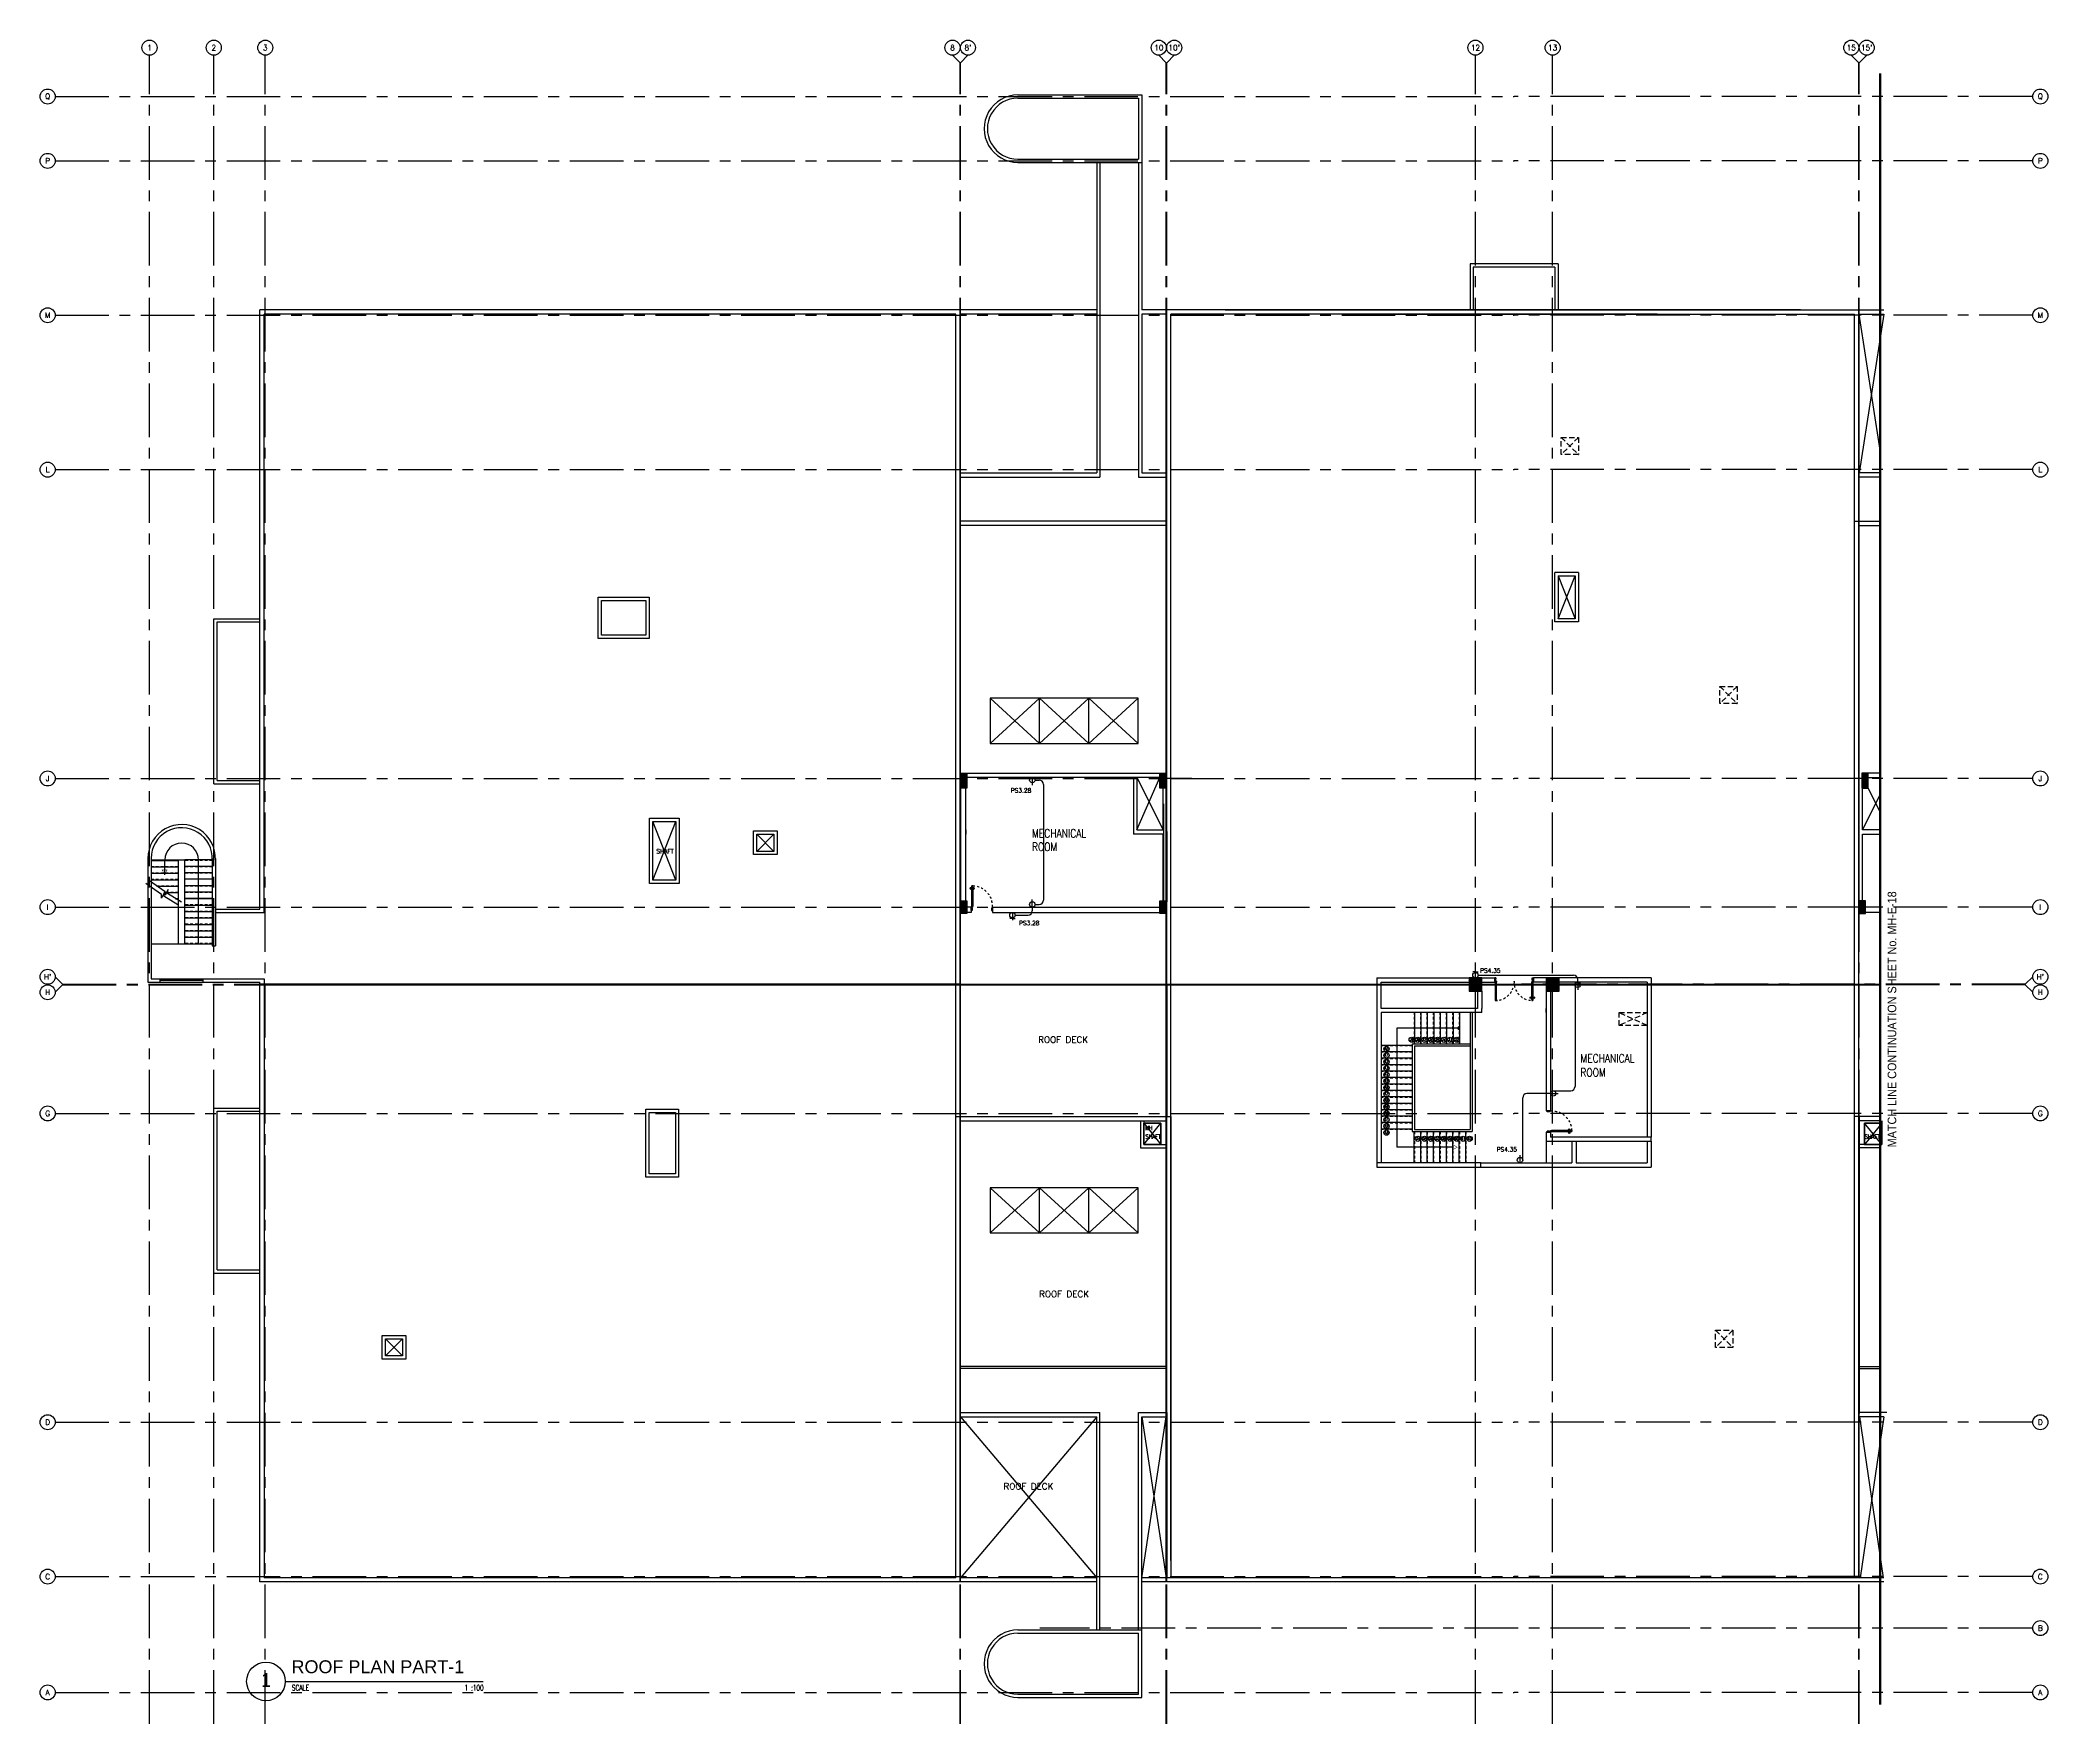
# Model space of a CAD drawing. Extents: x 88808.2 to 88901.9, y 39921.6 to 40000.1.
import ezdxf
from ezdxf.enums import TextEntityAlignment as Align

# ---------------------------------------------------------------- set-up
doc = ezdxf.new("R2010")
doc.units = 0
doc.header["$MEASUREMENT"] = 0
for name, pattern in [('CENTER2', [1.125, 0.75, -0.125, 0.125, -0.125]), ('CENTERX2', [4, 2.5, -0.5, 0.5, -0.5]), ('HIDDEN', [0.375, 0.25, -0.125]), ('HIDDEN2', [0.1875, 0.125, -0.0625])]:
    doc.linetypes.add(name, pattern=pattern)
doc.layers.get('0').update_dxf_attribs({"color": 9, "linetype": 'CONTINUOUS'})
for name, color, linetype in [('AX', 9, 'CONTINUOUS'), ('AX-CR', 7, 'CONTINUOUS'), ('AX-TXT', 6, 'CONTINUOUS'), ('AXES', 11, 'CENTERX2'), ('CER', 2, 'CONTINUOUS'), ('COL', 9, 'CONTINUOUS'), ('CTXT', 6, 'CONTINUOUS'), ('DOOR', 9, 'CONTINUOUS'), ('E-CLINE', 4, 'CONTINUOUS'), ('E-SOCKETS', 4, 'CONTINUOUS'), ('E-TXT', 2, 'CONTINUOUS'), ('EJ', 9, 'CONTINUOUS'), ('ELEV', 2, 'CONTINUOUS'), ('EXDUCT', 11, 'CONTINUOUS'), ('HAT', 9, 'CONTINUOUS'), ('PROJ-L', 9, 'CONTINUOUS'), ('RM-NAME', 2, 'CONTINUOUS'), ('ROOF', 9, 'CONTINUOUS'), ('ROOF1', 11, 'CONTINUOUS'), ('SHAFT', 9, 'CONTINUOUS'), ('SHAFTS', 9, 'CONTINUOUS'), ('STR', 9, 'CONTINUOUS'), ('STR-H', 9, 'HIDDEN2'), ('TXT', 6, 'CONTINUOUS'), ('TXT1', 2, 'CONTINUOUS'), ('WALL', 9, 'CONTINUOUS'), ('WIN', 9, 'CONTINUOUS')]:
    doc.layers.add(name, color=color, linetype=linetype)
doc.styles.add('ROMANC', font='romanc', dxfattribs={"height": 0.1})
doc.styles.add('ROMANS', font='ROMANS.shx')
doc.styles.add('TTXT', font='ARIAL.TTF', dxfattribs={"width": 0.6})

# ---------------------------------------------------------------- blocks, each defined once
blk = doc.blocks.new('AXU')
at = {"layer": 'AX-CR'}
blk.add_circle((0, 350), 350, dxfattribs=at)
at = {"layer": 'AX-TXT', "style": 'ROMANS'}
blk.add_attdef('AX', text='', height=250, dxfattribs=at).set_placement((0, 350), align=Align.MIDDLE)
blk = doc.blocks.new('AXR')
at = {"layer": 'AX-CR'}
blk.add_circle((350, 0), 350, dxfattribs=at)
at = {"layer": 'AX-TXT', "style": 'ROMANS'}
blk.add_attdef('AX', text='', height=250, dxfattribs=at).set_placement((350, 0), align=Align.MIDDLE)
blk = doc.blocks.new('AXL')
at = {"layer": 'AX-CR'}
blk.add_circle((-350, 0), 350, dxfattribs=at)
at = {"layer": 'AX-TXT', "style": 'ROMANS'}
blk.add_attdef('AX', text='', height=250, dxfattribs=at).set_placement((-350, 0), align=Align.MIDDLE)
blk = doc.blocks.new('C11')
at = {"layer": 'HAT'}
h = blk.add_hatch(dxfattribs=at)
h.set_pattern_fill('ANSI31', color=256, scale=300, style=0)
h.set_pattern_definition([(45, (-248556.182, -75061.005), (-26.5165043, 26.5165043), [])])
h.paths.add_polyline_path([(300, 700), (0, 700), (0, 350), (300, 350)])
h.paths.add_polyline_path([(300, 350), (0, 350), (0, 0), (300, 0)])
at = {"layer": 'COL'}
blk.add_lwpolyline([(300, 700), (300, 0), (0, 0), (0, 700)], close=True, dxfattribs=at)
blk = doc.blocks.new('C5')
at = {"layer": 'HAT', "linetype": 'ByBlock'}
h = blk.add_hatch(dxfattribs=at)
h.set_pattern_fill('ANSI31', color=256, scale=300, style=0)
h.set_pattern_definition([(45, (-223356.182, -51411.005), (-26.516504, 26.516504), [])])
h.paths.add_polyline_path([(300, 300), (0, 300), (0, 0), (300, 0)])
h.paths.add_polyline_path([(600, 300), (300, 300), (300, 0), (600, 0)])
at = {"layer": 'COL'}
blk.add_lwpolyline([(600, 300), (0, 300), (0, 0), (600, 0)], close=True, dxfattribs=at)
blk = doc.blocks.new('A$C272A55A0')
at = {"layer": 'DOOR', "color": 0, "linetype": 'ByBlock'}
for p, q in [((0, 900), (0, 1050)), ((50, 1050), (0, 1050)), ((25, 950), (50, 950)), ((25, 900), (25, 950)), ((50, 950), (50, 1050)), ((1750, 950), (1750, 1050)), ((1750, 1050), (1800, 1050)), ((1775, 950), (1750, 950)), ((1775, 900), (1775, 950)), ((1800, 1050), (1800, 900)), ((0, 900), (25, 900)), ((75, 900), (25, 900)), ((25, 850), (25, 900)), ((42, 850), (25, 850)), ((25, 50), (42, 50)), ((25, 50), (25, 0)), ((25, 0), (75, 0)), ((75, 0), (25, 0)), ((58, 870), (42, 870)), ((42, 870), (42, 850)), ((42, 50), (42, 30)), ((42, 30), (58, 30)), ((58, 850), (58, 870)), ((75, 850), (58, 850)), ((58, 50), (75, 50)), ((58, 50), (58, 30)), ((75, 900), (75, 850)), ((75, 50), (75, 0)), ((1718, 160), (1709, 160)), ((1709, 95), (1709, 160)), ((1718, 95), (1709, 95)), ((1725, 173), (1718, 173)), ((1718, 173), (1718, 83)), ((1718, 95), (1718, 160)), ((1725, 83), (1718, 83)), ((1725, 900), (1775, 900)), ((1725, 900), (1725, 850)), ((1725, 850), (1742, 850)), ((1742, 50), (1725, 50)), ((1725, 50), (1725, 0)), ((1775, 0), (1725, 0)), ((1725, 0), (1775, 0)), ((1742, 870), (1758, 870)), ((1742, 850), (1742, 870)), ((1742, 50), (1742, 30)), ((1758, 30), (1742, 30)), ((1758, 870), (1758, 850)), ((1758, 850), (1775, 850)), ((1775, 50), (1758, 50)), ((1758, 50), (1758, 30)), ((1800, 900), (1775, 900)), ((1775, 850), (1775, 900)), ((1775, 173), (1782, 173)), ((1775, 83), (1782, 83)), ((1775, 50), (1775, 0)), ((1782, 173), (1782, 83)), ((1782, 160), (1791, 160)), ((1782, 95), (1782, 160)), ((1782, 95), (1791, 95)), ((1791, 95), (1791, 160))]:
    blk.add_line(p, q, dxfattribs=at)
at = {"layer": 'DOOR', "color": 9, "linetype": 'ByBlock'}
for p, q in [((50, 1050), (0, 1010)), ((50, 1050), (0, 937)), ((50, 1050), (37, 950)), ((1750, 1050), (1800, 1010)), ((1750, 1050), (1800, 937)), ((1750, 1050), (1763, 950))]:
    blk.add_line(p, q, dxfattribs=at)
at = {"layer": 'DOOR', "linetype": 'ByBlock'}
for p, q in [((25, 850), (25, 50)), ((42, 850), (42, 50)), ((58, 850), (58, 50)), ((75, 50), (75, 850)), ((1725, 50), (1725, 850)), ((1742, 850), (1742, 50)), ((1758, 850), (1758, 50)), ((1775, 850), (1775, 50))]:
    blk.add_line(p, q, dxfattribs=at)
at = {"layer": 'DOOR', "color": 0, "linetype": 'ByBlock'}
for centre in [(1676, 128), (1824, 128)]:
    blk.add_circle(centre, 32.4, dxfattribs=at)
at = {"layer": 'DOOR', "color": 9, "linetype": 'ByBlock'}
for centre, radius, start, end in [((50, 1050), 54.4, 203.20738, 270), ((50, 1050), 74.4, 227.77643, 270), ((50, 1050), 94.4, 238.01819, 270), ((50, 1050), 114, 244.08384, 257.37743), ((50, 1050), 34.4, 180, 270), ((50, 1050), 14.4, 180, 270), ((1750, 1050), 14.4, 270, 0), ((1750, 1050), 34.4, 270, 0), ((1750, 1050), 54.4, 270, 336.79262), ((1750, 1050), 74.4, 270, 312.22357), ((1750, 1050), 94.4, 270, 301.98181), ((1750, 1050), 114, 282.62257, 295.91616), ((50, 1050), 134, 248.15985, 259.28002), ((50, 1050), 154, 251.10529, 256.28577), ((1750, 1050), 134, 280.71998, 291.84015), ((1750, 1050), 154, 283.71423, 288.89471)]:
    blk.add_arc(centre, radius, start, end, dxfattribs=at)
at = {"layer": 'DOOR', "linetype": 'HIDDEN', "ltscale": 0.5}
for centre, start, end in [((50, 851), 268.31738, 3.29648), ((1750, 851), 176.70352, 271.68262)]:
    blk.add_arc(centre, 851, start, end, dxfattribs=at)
at = {"layer": 'WALL', "linetype": 'ByBlock'}
blk.add_line((1800, 900), (1800, 1050), dxfattribs=at)
blk = doc.blocks.new('STL-DR')
at = {"layer": 'DOOR', "color": 0, "linetype": 'ByBlock'}
blk.add_line((0, -150), (0, 0), dxfattribs=at)
at = {"layer": 'DOOR', "linetype": 'ByBlock'}
for p, q in [((50, 0), (0, 0)), ((50, -100), (50, 0)), ((0, -150), (25, -150)), ((25, -150), (25, -100)), ((25, -100), (50, -100)), ((25, -200), (25, -150)), ((75, -150), (25, -150)), ((25, -200), (25, -1100)), ((75, -200), (25, -200)), ((75, -150), (75, -200)), ((75, -1100), (75, -200)), ((950, 0), (1000, 0)), ((950, -100), (950, 0)), ((975, -100), (950, -100)), ((975, -150), (975, -100)), ((1000, -150), (975, -150)), ((1000, 0), (1000, -150)), ((9, -1055), (9, -990)), ((18, -990), (9, -990)), ((18, -1055), (9, -1055)), ((25, -978), (18, -978)), ((18, -978), (18, -1068)), ((18, -1055), (18, -990)), ((25, -1068), (18, -1068)), ((25, -1100), (25, -1150)), ((25, -1100), (75, -1100)), ((75, -1150), (25, -1150)), ((25, -1150), (75, -1150)), ((75, -978), (82, -978)), ((75, -1068), (82, -1068)), ((75, -1100), (75, -1150)), ((82, -978), (82, -1068)), ((82, -1055), (82, -990)), ((82, -990), (91, -990)), ((82, -1055), (91, -1055)), ((91, -1055), (91, -990))]:
    blk.add_line(p, q, dxfattribs=at)
for centre in [(-24, -1023), (124, -1023)]:
    blk.add_circle(centre, 32.4, dxfattribs=at)
at = {"layer": 'DOOR', "linetype": 'HIDDEN', "ltscale": 0.5}
blk.add_arc((50, -223), 928, 271.54399, 4.48155, dxfattribs=at)
at = {"layer": 'WALL'}
for p, q in [((0, 0), (0, -150)), ((0, 0), (0, -150)), ((1000, 0), (1000, -150))]:
    blk.add_line(p, q, dxfattribs=at)

msp = doc.modelspace()

# ---------------------------------------------------------------- hatches: boundary and pattern name
at = {"layer": 'HAT'}
h = msp.add_hatch(dxfattribs=at)
h.set_pattern_fill('ANSI31', color=256, scale=0.3, style=0)
h.set_pattern_definition([(45, (88611.894076, 39890.188557), (-0.0265165043, 0.0265165043), [])])
h.paths.add_polyline_path([(88860.75, 39965.95), (88860.45, 39965.95), (88860.45, 39965.6), (88860.75, 39965.6)])
h.paths.add_polyline_path([(88860.75, 39965.6), (88860.45, 39965.6), (88860.45, 39965.25), (88860.75, 39965.25)])
h = msp.add_hatch(dxfattribs=at)
h.set_pattern_fill('ANSI31', color=256, scale=300, style=0)
h.set_pattern_definition([(135, (89142.04644, 39890.188557), (0.0265165043, 0.0265165043), [])])
h.paths.add_polyline_path([(88893.19, 39965.95), (88893.49, 39965.95), (88893.49, 39965.6), (88893.19, 39965.6)])
h.paths.add_polyline_path([(88893.19, 39965.6), (88893.49, 39965.6), (88893.49, 39965.25), (88893.19, 39965.25)])
h = msp.add_hatch(dxfattribs=at)
h.set_pattern_fill('ANSI31', color=256, scale=0.3, style=0)
h.set_pattern_definition([(45, (88602.274076, 39904.688557), (-0.0265165043, 0.0265165043), [])])
h.paths.add_polyline_path([(88851.45, 39960), (88851.15, 39960), (88851.15, 39959.7), (88851.45, 39959.7)])
h.paths.add_polyline_path([(88851.45, 39959.7), (88851.15, 39959.7), (88851.15, 39959.4), (88851.45, 39959.4)])
h = msp.add_hatch(dxfattribs=at)
h.set_pattern_fill('ANSI31', color=256, scale=0.3, style=0)
h.set_pattern_definition([(45, (88611.574076, 39904.688557), (-0.0265165043, 0.0265165043), [])])
h.paths.add_polyline_path([(88860.75, 39960), (88860.45, 39960), (88860.45, 39959.7), (88860.75, 39959.7)])
h.paths.add_polyline_path([(88860.75, 39959.7), (88860.45, 39959.7), (88860.45, 39959.4), (88860.75, 39959.4)])
h = msp.add_hatch(dxfattribs=at)
h.set_pattern_fill('ANSI31', color=256, scale=300, style=0)
h.set_pattern_definition([(135, (89142.24217, 39904.688557), (0.0265165043, 0.0265165043), [])])
h.paths.add_polyline_path([(88893.066, 39960), (88893.366, 39960), (88893.366, 39959.7), (88893.066, 39959.7)])
h.paths.add_polyline_path([(88893.066, 39959.7), (88893.366, 39959.7), (88893.366, 39959.4), (88893.066, 39959.4)])

# ---------------------------------------------------------------- linework, layer by layer
at = {"linetype": 'Continuous'}
for p, q in [((88814.67, 39961.9), (88814.97, 39961.9)), ((88814.97, 39957.98), (88813.405, 39957.98))]:
    msp.add_line(p, q, dxfattribs=at)
for p, q in [((88813.885, 39960.293), (88813.154, 39960.801)), ((88814.064, 39960.42), (88813.332, 39960.928)), ((88814.026, 39960.392), (88813.885, 39960.123)), ((88813.885, 39960.123), (88813.885, 39960.293)), ((88813.991, 39960.217), (88814.026, 39960.392)), ((88814.204, 39960.519), (88814.064, 39960.25)), ((88814.064, 39960.25), (88814.064, 39960.42)), ((88814.169, 39960.343), (88814.204, 39960.519)), ((88814.824, 39959.934), (88814.169, 39960.343)), ((88814.646, 39959.807), (88813.991, 39960.217))]:
    msp.add_line(p, q)
at = {"layer": 'AX-CR'}
msp.add_circle((88901.514, 39926.08), 0.35, dxfattribs=at)
at = {"layer": 'AXES'}
for p, q in [((88813.33, 39921.615), (88813.33, 39999.428)), ((88816.33, 39921.615), (88816.33, 39999.428)), ((88818.73, 39921.615), (88818.73, 39999.428)), ((88851.13, 39999.078), (88850.78, 39999.428)), ((88851.13, 39921.615), (88851.13, 39999.078)), ((88851.15, 39999.078), (88851.5, 39999.428)), ((88851.15, 39921.615), (88851.15, 39999.078)), ((88860.75, 39999.078), (88860.4, 39999.428)), ((88860.75, 39921.615), (88860.75, 39999.078)), ((88860.77, 39999.078), (88861.12, 39999.428)), ((88860.77, 39921.615), (88860.77, 39999.078)), ((88875.17, 39921.615), (88875.17, 39999.428)), ((88878.77, 39921.615), (88878.77, 39999.428)), ((88893.046, 39999.078), (88892.696, 39999.428)), ((88893.046, 39921.615), (88893.046, 39999.078)), ((88893.066, 39999.078), (88893.416, 39999.428)), ((88893.066, 39921.615), (88893.066, 39999.078)), ((88808.93, 39997.5), (88876.97, 39997.5)), ((88901.164, 39997.5), (88876.97, 39997.5)), ((88808.93, 39994.5), (88876.97, 39994.5)), ((88901.164, 39994.5), (88876.97, 39994.5)), ((88808.93, 39987.3), (88876.97, 39987.3)), ((88901.164, 39987.3), (88876.97, 39987.3)), ((88808.93, 39980.1), (88876.97, 39980.1)), ((88901.164, 39980.1), (88876.97, 39980.1)), ((88808.93, 39965.7), (88876.97, 39965.7)), ((88901.164, 39965.7), (88876.97, 39965.7)), ((88808.93, 39959.7), (88876.97, 39959.7)), ((88901.164, 39959.7), (88876.97, 39959.7)), ((88809.28, 39956.1), (88808.93, 39956.45)), ((88809.28, 39956.08), (88808.93, 39955.73)), ((88809.28, 39956.1), (88876.97, 39956.1)), ((88809.28, 39956.08), (88876.97, 39956.08)), ((88900.814, 39956.1), (88876.97, 39956.1)), ((88900.814, 39956.08), (88876.97, 39956.08)), ((88900.814, 39956.1), (88901.164, 39956.45)), ((88900.814, 39956.08), (88901.164, 39955.73)), ((88808.93, 39950.08), (88876.97, 39950.08)), ((88901.164, 39950.08), (88876.97, 39950.08)), ((88808.93, 39935.68), (88876.97, 39935.68)), ((88901.164, 39935.68), (88876.97, 39935.68)), ((88808.93, 39928.48), (88876.97, 39928.48)), ((88901.164, 39928.48), (88876.97, 39928.48)), ((88901.164, 39926.08), (88854.848, 39926.08)), ((88808.93, 39923.08), (88876.97, 39923.08)), ((88901.164, 39923.08), (88876.97, 39923.08))]:
    msp.add_line(p, q, dxfattribs=at)
at = {"layer": 'CER', "color": 6}
msp.add_line((88819.659, 39923.593), (88828.897, 39923.593), dxfattribs=at)
msp.add_circle((88818.759, 39923.593), 0.9, dxfattribs=at)
at = {"layer": 'COL'}
for p, q in [((88851.45, 39965.95), (88860.75, 39965.95)), ((88894.046, 39965.95), (88893.49, 39965.95)), ((88860.45, 39965.75), (88851.45, 39965.75)), ((88893.49, 39965.75), (88894.046, 39965.75)), ((88860.6, 39963.1), (88859.225, 39963.1)), ((88859.375, 39963.3), (88860.6, 39963.3)), ((88894.046, 39963.3), (88893.216, 39963.3)), ((88893.216, 39963.1), (88894.046, 39963.1)), ((88878.47, 39948.78), (88883.37, 39948.78)), ((88883.37, 39948.98), (88878.67, 39948.98)), ((88883.37, 39948.78), (88883.37, 39948.98)), ((88875.42, 39947.78), (88879.67, 39947.78)), ((88875.42, 39947.58), (88879.67, 39947.58))]:
    msp.add_line(p, q, dxfattribs=at)
for points in [[(88860.75, 39965.95), (88860.75, 39965.25), (88860.45, 39965.25), (88860.45, 39965.95)], [(88893.19, 39965.95), (88893.19, 39965.25), (88893.49, 39965.25), (88893.49, 39965.95)], [(88851.45, 39960), (88851.45, 39959.4), (88851.15, 39959.4), (88851.15, 39960)], [(88860.75, 39960), (88860.75, 39959.4), (88860.45, 39959.4), (88860.45, 39960)], [(88893.066, 39960), (88893.066, 39959.4), (88893.366, 39959.4), (88893.366, 39960)], [(88875.42, 39947.78), (88870.57, 39947.78), (88870.57, 39947.58), (88875.42, 39947.58)]]:
    msp.add_lwpolyline(points, close=True, dxfattribs=at)
msp.add_lwpolyline([(88883.37, 39948.78), (88883.37, 39948.98)], dxfattribs=at)
at = {"layer": 'DOOR', "color": 0, "linetype": 'Continuous'}
for p, q in [((88850.93, 39949.93), (88860.97, 39949.93)), ((88851.15, 39949.73), (88860.75, 39949.73)), ((88894.046, 39949.93), (88892.846, 39949.93)), ((88894.046, 39949.73), (88893.066, 39949.73))]:
    msp.add_line(p, q, dxfattribs=at)
at = {"layer": 'E-CLINE', "color": 4}
for p, q in [((88854.628, 39965.625), (88854.819, 39965.625)), ((88855.019, 39965.425), (88855.019, 39960.025)), ((88853.701, 39959.325), (88854.303, 39959.325)), ((88854.503, 39959.7), (88854.503, 39959.525)), ((88854.628, 39959.825), (88854.819, 39959.825)), ((88875.294, 39956.525), (88879.737, 39956.525)), ((88879.812, 39956.075), (88879.812, 39951.336)), ((88879.937, 39956.2), (88879.937, 39956.325)), ((88878.67, 39951.011), (88877.572, 39951.011)), ((88878.795, 39951.136), (88879.612, 39951.136)), ((88877.372, 39947.905), (88877.372, 39950.811))]:
    msp.add_line(p, q, dxfattribs=at)
at = {"layer": 'E-CLINE'}
for p, q in [((88853.576, 39959.174), (88853.448, 39959.174)), ((88853.576, 39959.174), (88853.703, 39959.174)), ((88875.169, 39956.675), (88875.042, 39956.675)), ((88875.169, 39956.675), (88875.297, 39956.675))]:
    msp.add_line(p, q, dxfattribs=at)
at = {"layer": 'E-CLINE', "color": 4}
for centre, start, end in [((88854.819, 39965.425), 0, 90), ((88854.303, 39959.525), 270, 0), ((88854.819, 39960.025), 270, 0), ((88879.737, 39956.325), 0, 90), ((88877.572, 39950.811), 90, 180), ((88879.612, 39951.336), 270, 0)]:
    msp.add_arc(centre, 0.2, start, end, dxfattribs=at)
at = {"layer": 'E-SOCKETS'}
for p, q in [((88854.503, 39965.75), (88854.503, 39965.391)), ((88853.576, 39959.45), (88853.576, 39959.091)), ((88854.503, 39959.7), (88854.503, 39960.058)), ((88875.169, 39956.4), (88875.169, 39956.758)), ((88879.937, 39956.2), (88879.937, 39955.841)), ((88878.67, 39951.011), (88879.029, 39951.011)), ((88877.247, 39947.78), (88877.247, 39948.138))]:
    msp.add_line(p, q, dxfattribs=at)
for centre in [(88854.503, 39965.625), (88853.576, 39959.325), (88854.503, 39959.825), (88875.169, 39956.525), (88879.937, 39956.075), (88878.795, 39951.011), (88877.247, 39947.905)]:
    msp.add_circle(centre, 0.125, dxfattribs=at)
at = {"layer": 'EJ'}
for p, q in [((88851.13, 39928.23), (88851.13, 39987.55)), ((88851.15, 39928.23), (88851.15, 39987.55)), ((88860.75, 39928.23), (88860.75, 39987.55)), ((88860.77, 39928.23), (88860.77, 39987.55)), ((88860.77, 39929.234), (88860.77, 39987.55)), ((88860.75, 39977.5), (88860.75, 39979.75)), ((88860.77, 39977.5), (88860.77, 39979.75)), ((88860.75, 39965.95), (88860.75, 39977.5)), ((88860.77, 39965.95), (88860.77, 39977.5)), ((88818.48, 39956.1), (88894.046, 39956.1)), ((88818.48, 39956.08), (88894.046, 39956.08)), ((88860.77, 39936.08), (88860.77, 39949.93)), ((88893.046, 39936.08), (88893.046, 39949.93)), ((88860.75, 39936.08), (88860.75, 39938.18)), ((88860.77, 39936.08), (88860.77, 39938.18)), ((88893.046, 39936.08), (88893.046, 39938.18)), ((88893.066, 39936.08), (88893.066, 39938.18))]:
    msp.add_line(p, q, dxfattribs=at)
at = {"layer": 'EJ', "color": 8}
for p, q in [((88893.046, 39977.5), (88893.046, 39979.75)), ((88893.066, 39977.5), (88893.066, 39979.75)), ((88851.13, 39977.5), (88851.13, 39959.45)), ((88893.046, 39965.95), (88893.046, 39977.5)), ((88893.066, 39965.95), (88893.066, 39977.5)), ((88860.75, 39963.3), (88860.75, 39965.95)), ((88893.066, 39963.3), (88893.066, 39965.95)), ((88860.77, 39960), (88860.77, 39965.25)), ((88893.046, 39960), (88893.046, 39965.25)), ((88860.75, 39960), (88860.75, 39963.1)), ((88860.77, 39963.225), (88860.77, 39959.95)), ((88893.046, 39963.225), (88893.046, 39959.95)), ((88893.066, 39960), (88893.066, 39963.1)), ((88860.75, 39956.08), (88860.75, 39949.93)), ((88860.77, 39956.08), (88860.77, 39949.93))]:
    msp.add_line(p, q, dxfattribs=at)
at = {"layer": 'ELEV', "linetype": 'CENTER2', "const_width": 0.12}
msp.add_lwpolyline([(88894.046, 39922.508), (88894.046, 39998.579)], dxfattribs=at)
at = {"layer": 'EXDUCT', "linetype": 'ByBlock'}
msp.add_line((88860.114, 39965.708), (88861.94, 39965.708), dxfattribs=at)
at = {"layer": 'PROJ-L', "linetype": 'Continuous'}
for p, q in [((88874.92, 39989.7), (88874.92, 39987.55)), ((88879.02, 39989.7), (88874.92, 39989.7)), ((88879.02, 39989.7), (88874.92, 39989.7)), ((88874.92, 39989.7), (88874.92, 39987.55)), ((88875.07, 39989.55), (88875.07, 39987.55)), ((88878.87, 39989.55), (88875.07, 39989.55)), ((88878.87, 39989.55), (88875.07, 39989.55)), ((88875.07, 39989.55), (88875.07, 39987.55)), ((88878.87, 39989.55), (88878.87, 39987.55)), ((88878.87, 39989.55), (88878.87, 39987.55)), ((88879.02, 39989.7), (88879.02, 39987.55)), ((88879.02, 39989.7), (88879.02, 39987.55))]:
    msp.add_line(p, q, dxfattribs=at)
at = {"layer": 'PROJ-L'}
for p, q in [((88816.33, 39965.451), (88816.33, 39973.15)), ((88816.33, 39973.15), (88818.48, 39973.15)), ((88816.48, 39965.601), (88816.48, 39973)), ((88816.48, 39973), (88818.48, 39973)), ((88816.33, 39965.451), (88818.48, 39965.451)), ((88816.48, 39965.601), (88818.48, 39965.601)), ((88816.33, 39942.631), (88816.33, 39950.33)), ((88816.33, 39950.33), (88818.48, 39950.33)), ((88816.48, 39942.781), (88816.48, 39950.18)), ((88816.48, 39950.18), (88818.48, 39950.18)), ((88816.33, 39942.631), (88818.48, 39942.631)), ((88816.48, 39942.781), (88818.48, 39942.781))]:
    msp.add_line(p, q, dxfattribs=at)
at = {"layer": 'ROOF'}
for p, q in [((88853.83, 39997.575), (88859.605, 39997.575)), ((88853.83, 39997.425), (88859.455, 39997.425)), ((88859.455, 39997.425), (88859.455, 39994.575)), ((88859.605, 39997.575), (88859.605, 39994.425)), ((88853.83, 39994.575), (88859.455, 39994.575)), ((88853.83, 39994.425), (88859.605, 39994.425)), ((88857.505, 39994.425), (88857.505, 39979.95)), ((88857.655, 39994.425), (88857.655, 39979.75)), ((88859.455, 39994.425), (88859.455, 39979.75)), ((88859.605, 39994.425), (88859.605, 39987.55)), ((88851.13, 39987.55), (88818.48, 39987.55)), ((88851.13, 39987.55), (88851.13, 39928.23)), ((88857.505, 39987.55), (88851.15, 39987.55)), ((88860.75, 39987.55), (88859.605, 39987.55)), ((88890.325, 39987.55), (88860.77, 39987.55)), ((88863.491, 39987.55), (88894.211, 39987.55)), ((88893.046, 39928.43), (88893.046, 39987.55)), ((88893.066, 39979.95), (88893.066, 39987.55)), ((88850.93, 39987.35), (88818.68, 39987.35)), ((88850.93, 39928.43), (88850.93, 39987.35)), ((88857.505, 39987.35), (88851.15, 39987.35)), ((88860.75, 39987.35), (88859.605, 39987.35)), ((88859.605, 39987.35), (88859.605, 39979.95)), ((88860.75, 39979.95), (88860.75, 39987.35)), ((88860.97, 39929.234), (88860.97, 39987.35)), ((88883.65, 39987.35), (88860.97, 39987.35)), ((88870.166, 39987.35), (88892.846, 39987.35)), ((88892.846, 39928.43), (88892.846, 39987.35)), ((88893.066, 39987.35), (88894.211, 39987.35)), ((88851.15, 39979.95), (88857.505, 39979.95)), ((88851.15, 39979.75), (88851.15, 39979.95)), ((88859.605, 39979.95), (88860.75, 39979.95)), ((88894.046, 39979.95), (88893.066, 39979.95)), ((88851.15, 39979.75), (88857.655, 39979.75)), ((88859.455, 39979.75), (88860.75, 39979.75)), ((88894.046, 39979.75), (88893.046, 39979.75)), ((88860.75, 39977.7), (88851.15, 39977.7)), ((88851.15, 39965.952), (88851.15, 39977.5)), ((88860.75, 39977.5), (88851.15, 39977.5)), ((88892.846, 39977.7), (88894.046, 39977.7)), ((88893.066, 39977.5), (88894.046, 39977.5)), ((88814.67, 39961.9), (88814.67, 39957.98)), ((88814.97, 39961.9), (88814.97, 39957.98)), ((88814.558, 39960.1), (88814.67, 39960.1)), ((88814.558, 39960.1), (88814.67, 39960.1)), ((88814.59, 39960.08), (88814.67, 39960.08)), ((88814.59, 39960.08), (88814.67, 39960.08)), ((88816.405, 39959.6), (88818.48, 39959.6)), ((88816.405, 39959.45), (88818.68, 39959.45)), ((88815.83, 39956.35), (88818.68, 39956.35)), ((88816.405, 39956.2), (88818.48, 39956.2)), ((88851.13, 39956.1), (88818.48, 39956.1)), ((88851.13, 39956.08), (88818.48, 39956.08)), ((88860.75, 39949.93), (88860.75, 39936.08)), ((88860.97, 39949.93), (88860.97, 39928.43)), ((88893.066, 39949.93), (88893.066, 39936.08)), ((88860.75, 39938.28), (88851.15, 39938.28)), ((88860.75, 39938.18), (88851.15, 39938.18)), ((88893.066, 39938.28), (88894.046, 39938.28)), ((88893.066, 39938.18), (88894.046, 39938.18)), ((88851.15, 39936.13), (88857.655, 39936.13)), ((88851.15, 39935.93), (88857.505, 39935.93)), ((88857.505, 39925.995), (88857.505, 39935.93)), ((88857.655, 39925.995), (88857.655, 39936.13)), ((88859.455, 39925.995), (88859.455, 39936.13)), ((88859.455, 39936.13), (88860.75, 39936.13)), ((88859.605, 39925.995), (88859.605, 39935.93)), ((88859.605, 39935.93), (88860.75, 39935.93)), ((88860.75, 39928.43), (88860.75, 39936.13)), ((88860.77, 39936.13), (88860.77, 39928.43)), ((88893.066, 39928.43), (88893.066, 39936.13)), ((88894.361, 39936.13), (88893.066, 39936.13)), ((88894.211, 39935.93), (88893.066, 39935.93))]:
    msp.add_line(p, q, dxfattribs=at)
at = {"layer": 'ROOF', "color": 0, "linetype": 'Continuous'}
for p, q in [((88818.48, 39959.6), (88818.48, 39987.55)), ((88818.68, 39959.45), (88818.68, 39987.35)), ((88818.48, 39928.23), (88818.48, 39956.2)), ((88818.68, 39956.35), (88818.68, 39950.33)), ((88818.68, 39950.33), (88818.68, 39928.43)), ((88850.93, 39928.43), (88818.68, 39928.43)), ((88857.505, 39928.43), (88851.15, 39928.43)), ((88860.75, 39928.43), (88859.605, 39928.43)), ((88894.211, 39928.43), (88860.77, 39928.43)), ((88851.13, 39928.23), (88818.48, 39928.23)), ((88857.505, 39928.23), (88851.15, 39928.23)), ((88860.75, 39928.23), (88859.605, 39928.23)), ((88894.211, 39928.23), (88860.77, 39928.23)), ((88853.83, 39925.995), (88859.605, 39925.995)), ((88853.83, 39925.845), (88859.455, 39925.845)), ((88859.455, 39922.995), (88859.455, 39925.845)), ((88859.605, 39922.845), (88859.605, 39925.995)), ((88853.83, 39922.995), (88859.455, 39922.995)), ((88853.83, 39922.845), (88859.605, 39922.845))]:
    msp.add_line(p, q, dxfattribs=at)
at = {"layer": 'ROOF', "linetype": 'Continuous'}
for p, q in [((88859.375, 39963.3), (88860.45, 39965.75)), ((88859.375, 39965.75), (88860.6, 39963.3)), ((88894.046, 39964.96), (88893.216, 39963.3)), ((88893.49, 39965.25), (88894.046, 39964.11)), ((88878.47, 39948.78), (88878.47, 39947.78))]:
    msp.add_line(p, q, dxfattribs=at)
at = {"layer": 'ROOF'}
for radius in [1.575, 1.425]:
    msp.add_arc((88853.83, 39996), radius, 89.99998, 270.00003, dxfattribs=at)
at = {"layer": 'ROOF', "color": 0, "linetype": 'Continuous'}
for radius in [1.575, 1.425]:
    msp.add_arc((88853.83, 39924.42), radius, 90, 270.00003, dxfattribs=at)
at = {"layer": 'ROOF1'}
for p, q in [((88859.435, 39969.437), (88852.535, 39969.437)), ((88852.535, 39969.437), (88852.535, 39967.337)), ((88859.435, 39967.337), (88859.435, 39969.437)), ((88852.535, 39967.337), (88859.435, 39967.337)), ((88859.435, 39946.617), (88852.535, 39946.617)), ((88852.535, 39946.617), (88852.535, 39944.517)), ((88859.435, 39944.517), (88859.435, 39946.617)), ((88852.535, 39944.517), (88859.435, 39944.517))]:
    msp.add_line(p, q, dxfattribs=at)
at = {"layer": 'SHAFT', "linetype": 'Continuous'}
for p, q in [((88894.211, 39987.35), (88893.066, 39979.95)), ((88894.046, 39981.016), (88893.066, 39987.35)), ((88851.15, 39935.93), (88857.505, 39928.43)), ((88857.505, 39935.93), (88851.15, 39928.43)), ((88859.605, 39935.93), (88860.75, 39928.43)), ((88859.605, 39928.43), (88860.75, 39935.93))]:
    msp.add_line(p, q, dxfattribs=at)
at = {"layer": 'SHAFT', "linetype": 'HIDDEN'}
for p, q in [((88879.17, 39981.6), (88879.97, 39980.8)), ((88879.97, 39981.6), (88879.17, 39980.8)), ((88886.57, 39969.99), (88887.37, 39969.19)), ((88887.37, 39969.99), (88886.57, 39969.19)), ((88883.17, 39954.78), (88881.87, 39954.18)), ((88883.17, 39954.18), (88881.87, 39954.78)), ((88886.37, 39939.97), (88887.17, 39939.17)), ((88887.17, 39939.97), (88886.37, 39939.17)), ((88886.37, 39939.97), (88887.17, 39939.97)), ((88886.37, 39939.17), (88886.37, 39939.97)), ((88887.17, 39939.97), (88887.17, 39939.17)), ((88887.17, 39939.17), (88886.37, 39939.17))]:
    msp.add_line(p, q, dxfattribs=at)
at = {"layer": 'SHAFT'}
for p, q in [((88879.02, 39973.15), (88879.82, 39975.15)), ((88879.02, 39975.15), (88879.82, 39973.15)), ((88893.086, 39935.93), (88894.182, 39928.43)), ((88894.211, 39935.93), (88893.115, 39928.43))]:
    msp.add_line(p, q, dxfattribs=at)
at = {"layer": 'SHAFT', "linetype": 'ByBlock'}
for p, q in [((88859.7, 39948.63), (88860.5, 39949.63)), ((88859.7, 39949.63), (88860.5, 39948.63)), ((88894.116, 39949.63), (88893.316, 39948.63)), ((88894.116, 39948.63), (88893.316, 39949.63))]:
    msp.add_line(p, q, dxfattribs=at)
at = {"layer": 'SHAFT', "linetype": 'HIDDEN'}
for points in [[(88879.17, 39981.6), (88879.97, 39981.6), (88879.97, 39980.8), (88879.17, 39980.8)], [(88886.57, 39969.99), (88887.37, 39969.99), (88887.37, 39969.19), (88886.57, 39969.19)], [(88881.87, 39954.78), (88883.17, 39954.78), (88883.17, 39954.18), (88881.87, 39954.18)]]:
    msp.add_lwpolyline(points, close=True, dxfattribs=at)
at = {"layer": 'SHAFT', "color": 7, "linetype": 'Continuous'}
for points in [[(88859.55, 39949.73), (88859.55, 39948.48), (88860.75, 39948.48)], [(88859.7, 39949.73), (88859.7, 39948.63), (88860.75, 39948.63)], [(88894.116, 39949.73), (88894.116, 39948.63), (88893.066, 39948.63)], [(88894.046, 39948.48), (88893.066, 39948.48)]]:
    msp.add_lwpolyline(points, dxfattribs=at)
at = {"layer": 'SHAFT', "linetype": 'ByBlock'}
for points in [[(88859.7, 39949.63), (88860.5, 39949.63), (88860.5, 39948.63), (88859.7, 39948.63)], [(88859.7, 39949.63), (88860.5, 39949.63), (88860.5, 39948.63), (88859.7, 39948.63)], [(88894.116, 39949.63), (88893.316, 39949.63), (88893.316, 39948.63), (88894.116, 39948.63)], [(88894.116, 39949.63), (88893.316, 39949.63), (88893.316, 39948.63), (88894.116, 39948.63)]]:
    msp.add_lwpolyline(points, close=True, dxfattribs=at)
at = {"layer": 'SHAFT', "linetype": 'ByBlock', "ltscale": 0.3}
for points in [[(88859.7, 39948.63), (88860.5, 39948.63), (88860.5, 39949.63), (88859.7, 39949.63)], [(88894.116, 39948.63), (88893.316, 39948.63), (88893.316, 39949.63), (88894.116, 39949.63)]]:
    msp.add_lwpolyline(points, close=True, dxfattribs=at)
at = {"layer": 'SHAFTS', "color": 7}
for p, q in [((88834.255, 39972.225), (88834.255, 39974.15)), ((88834.255, 39974.15), (88836.63, 39974.15)), ((88836.63, 39974.15), (88836.63, 39972.743)), ((88836.63, 39972.743), (88836.63, 39972.225)), ((88836.63, 39972.225), (88834.255, 39972.225)), ((88836.481, 39947.11), (88836.481, 39950.28)), ((88836.481, 39950.28), (88838.005, 39950.28)), ((88836.631, 39947.26), (88836.631, 39950.13)), ((88836.631, 39950.13), (88837.855, 39950.13)), ((88837.855, 39950.13), (88837.855, 39947.26)), ((88838.005, 39950.28), (88838.005, 39947.11)), ((88837.855, 39947.26), (88836.631, 39947.26)), ((88838.005, 39947.11), (88836.481, 39947.11))]:
    msp.add_line(p, q, dxfattribs=at)
at = {"layer": 'SHAFTS', "linetype": 'Continuous'}
for p, q in [((88836.805, 39960.95), (88837.88, 39963.7)), ((88837.88, 39960.95), (88836.805, 39963.7))]:
    msp.add_line(p, q, dxfattribs=at)
at = {"layer": 'SHAFTS', "color": 97, "linetype": 'Continuous'}
for p, q in [((88836.805, 39960.95), (88837.88, 39963.7)), ((88837.88, 39960.95), (88836.805, 39963.7)), ((88841.655, 39963.1), (88842.455, 39962.3)), ((88842.455, 39963.1), (88841.655, 39962.3)), ((88825.13, 39939.57), (88824.33, 39938.77)), ((88824.33, 39939.57), (88825.13, 39938.77))]:
    msp.add_line(p, q, dxfattribs=at)
at = {"layer": 'SHAFTS', "color": 7}
for points in [[(88834.405, 39974), (88836.48, 39974), (88836.48, 39972.375), (88834.405, 39972.375)], [(88836.655, 39963.85), (88838.03, 39963.85), (88838.03, 39960.8), (88836.655, 39960.8)], [(88836.805, 39963.7), (88837.88, 39963.7), (88837.88, 39960.95), (88836.805, 39960.95)], [(88841.505, 39963.25), (88842.605, 39963.25), (88842.605, 39962.15), (88841.505, 39962.15)], [(88841.655, 39963.1), (88842.455, 39963.1), (88842.455, 39962.3), (88841.655, 39962.3)], [(88824.18, 39939.72), (88825.28, 39939.72), (88825.28, 39938.62), (88824.18, 39938.62)], [(88824.33, 39939.57), (88825.13, 39939.57), (88825.13, 39938.77), (88824.33, 39938.77)]]:
    msp.add_lwpolyline(points, close=True, dxfattribs=at)
at = {"layer": 'STR'}
for p, q in [((88813.405, 39961.9), (88814.68, 39961.9)), ((88813.405, 39961.88), (88814.68, 39961.88)), ((88813.405, 39961.58), (88814.68, 39961.58)), ((88813.405, 39961.28), (88814.68, 39961.28)), ((88814.043, 39961.207), (88814.043, 39961.902)), ((88816.255, 39961.9), (88814.98, 39961.9)), ((88816.255, 39961.6), (88814.98, 39961.6)), ((88816.255, 39961.3), (88814.98, 39961.3)), ((88815.618, 39957.98), (88815.618, 39961.902)), ((88813.405, 39960.98), (88814.68, 39960.98)), ((88813.69, 39960.68), (88814.68, 39960.68)), ((88814.122, 39960.38), (88814.68, 39960.38)), ((88816.255, 39961), (88814.98, 39961)), ((88816.255, 39960.7), (88814.98, 39960.7)), ((88816.255, 39960.4), (88814.98, 39960.4)), ((88814.554, 39960.08), (88814.68, 39960.08)), ((88816.255, 39960.1), (88814.98, 39960.1)), ((88816.255, 39960.08), (88814.98, 39960.08)), ((88816.255, 39959.78), (88814.98, 39959.78)), ((88816.255, 39959.48), (88814.98, 39959.48)), ((88816.255, 39959.18), (88814.98, 39959.18)), ((88816.255, 39958.88), (88814.98, 39958.88)), ((88816.255, 39958.58), (88814.98, 39958.58)), ((88816.255, 39958.28), (88814.98, 39958.28)), ((88816.255, 39957.98), (88814.98, 39957.98)), ((88872.34, 39953.33), (88872.34, 39954.78)), ((88872.64, 39953.33), (88872.64, 39954.78)), ((88872.94, 39953.33), (88872.94, 39954.78)), ((88873.24, 39953.33), (88873.24, 39954.78)), ((88873.54, 39953.33), (88873.54, 39954.78)), ((88873.84, 39953.33), (88873.84, 39954.78)), ((88874.14, 39953.33), (88874.14, 39954.78)), ((88874.44, 39953.33), (88874.44, 39954.78)), ((88874.92, 39954.78), (88874.92, 39949.33)), ((88875.02, 39954.78), (88875.02, 39949.23)), ((88874.42, 39954.055), (88871.495, 39954.055)), ((88871.495, 39954.055), (88871.495, 39948.505)), ((88872.22, 39953.25), (88870.77, 39953.25)), ((88872.22, 39952.95), (88870.77, 39952.95)), ((88872.22, 39953.33), (88872.22, 39949.23)), ((88872.22, 39953.33), (88874.92, 39953.33)), ((88872.32, 39953.23), (88872.32, 39949.33)), ((88872.32, 39953.23), (88874.92, 39953.23)), ((88872.22, 39952.65), (88870.77, 39952.65)), ((88872.22, 39952.35), (88870.77, 39952.35)), ((88872.22, 39952.05), (88870.77, 39952.05)), ((88872.22, 39951.75), (88870.77, 39951.75)), ((88872.22, 39951.45), (88870.77, 39951.45)), ((88872.22, 39951.15), (88870.77, 39951.15)), ((88872.22, 39950.85), (88870.77, 39950.85)), ((88872.22, 39950.55), (88870.77, 39950.55)), ((88872.22, 39950.25), (88870.77, 39950.25)), ((88872.22, 39949.95), (88870.77, 39949.95)), ((88872.22, 39949.65), (88870.77, 39949.65)), ((88872.22, 39949.35), (88870.77, 39949.35)), ((88872.22, 39949.23), (88875.02, 39949.23)), ((88872.3, 39949.23), (88872.3, 39947.78)), ((88872.32, 39949.33), (88874.92, 39949.33)), ((88872.6, 39949.23), (88872.6, 39947.78)), ((88872.9, 39949.23), (88872.9, 39947.78)), ((88873.2, 39949.23), (88873.2, 39947.78)), ((88873.5, 39949.23), (88873.5, 39947.78)), ((88873.8, 39949.23), (88873.8, 39947.78)), ((88874.1, 39949.23), (88874.1, 39947.78)), ((88874.4, 39949.23), (88874.4, 39947.78)), ((88874.7, 39949.23), (88874.7, 39947.78)), ((88874.12, 39948.505), (88871.495, 39948.505))]:
    msp.add_line(p, q, dxfattribs=at)
at = {"layer": 'STR', "linetype": 'HIDDEN2'}
for p, q in [((88813.405, 39961.9), (88814.68, 39961.9)), ((88813.405, 39961.88), (88814.68, 39961.88)), ((88813.405, 39961.6), (88814.68, 39961.6)), ((88813.405, 39961.3), (88814.68, 39961.3)), ((88816.255, 39961.88), (88814.98, 39961.88)), ((88816.255, 39961.58), (88814.98, 39961.58)), ((88816.255, 39961.28), (88814.98, 39961.28)), ((88813.405, 39961), (88814.68, 39961)), ((88813.405, 39960.98), (88814.68, 39960.98)), ((88813.661, 39960.7), (88814.68, 39960.7)), ((88814.093, 39960.4), (88814.68, 39960.4)), ((88816.255, 39960.68), (88814.98, 39960.68)), ((88816.255, 39960.38), (88814.98, 39960.38)), ((88814.525, 39960.1), (88814.68, 39960.1)), ((88816.255, 39959.8), (88814.98, 39959.8)), ((88816.255, 39959.5), (88814.98, 39959.5)), ((88816.255, 39959.2), (88814.98, 39959.2)), ((88816.255, 39958.9), (88814.98, 39958.9)), ((88816.255, 39958.6), (88814.98, 39958.6)), ((88816.255, 39958.3), (88814.98, 39958.3)), ((88816.255, 39958), (88814.98, 39958))]:
    msp.add_line(p, q, dxfattribs=at)
at = {"layer": 'STR', "const_width": 0.0215}
for points in [[(88813.917, 39961.433), (88814.148, 39961.433), (88814.033, 39961.233)], [(88874.12, 39948.62), (88874.12, 39948.389), (88874.32, 39948.505)]]:
    msp.add_lwpolyline(points, close=True, dxfattribs=at)
at = {"layer": 'STR'}
for centre in [(88871.021, 39953.086), (88871.021, 39952.786), (88872.196, 39953.514), (88872.485, 39953.514), (88872.796, 39953.514), (88873.096, 39953.514), (88873.396, 39953.514), (88873.696, 39953.514), (88873.996, 39953.514), (88874.296, 39953.514), (88871.021, 39952.486), (88871.021, 39952.186), (88871.021, 39951.886), (88871.021, 39951.586), (88871.021, 39951.286), (88871.021, 39950.986), (88871.021, 39950.686), (88871.021, 39950.386), (88871.021, 39950.086), (88871.021, 39949.786), (88871.021, 39949.486), (88871.021, 39949.186), (88872.485, 39948.898), (88872.796, 39948.898), (88873.096, 39948.898), (88873.396, 39948.898), (88873.696, 39948.898), (88873.996, 39948.898), (88874.296, 39948.898), (88874.596, 39948.898), (88874.896, 39948.898)]:
    msp.add_circle(centre, 0.123, dxfattribs=at)
for centre, radius, start, end in [((88814.83, 39961.902), 0.787, 0, 180), ((88874.42, 39954.055), 0.075, 90, 270), ((88874.42, 39954.055), 0.065, 90, 270)]:
    msp.add_arc(centre, radius, start, end, dxfattribs=at)
at = {"layer": 'STR-H'}
for p, q in [((88872.32, 39953.33), (88872.32, 39954.78)), ((88872.62, 39953.33), (88872.62, 39954.78)), ((88872.92, 39953.33), (88872.92, 39954.78)), ((88873.22, 39953.33), (88873.22, 39954.78)), ((88873.52, 39953.33), (88873.52, 39954.78)), ((88873.82, 39953.33), (88873.82, 39954.78)), ((88874.12, 39953.33), (88874.12, 39954.78)), ((88874.42, 39953.33), (88874.42, 39954.78)), ((88872.22, 39953.23), (88870.77, 39953.23)), ((88872.22, 39952.93), (88870.77, 39952.93)), ((88872.22, 39952.63), (88870.77, 39952.63)), ((88872.22, 39952.33), (88870.77, 39952.33)), ((88872.22, 39952.03), (88870.77, 39952.03)), ((88872.22, 39951.73), (88870.77, 39951.73)), ((88872.22, 39951.43), (88870.77, 39951.43)), ((88872.22, 39951.13), (88870.77, 39951.13)), ((88872.22, 39950.83), (88870.77, 39950.83)), ((88872.22, 39950.53), (88870.77, 39950.53)), ((88872.22, 39950.23), (88870.77, 39950.23)), ((88872.22, 39949.93), (88870.77, 39949.93)), ((88872.22, 39949.63), (88870.77, 39949.63)), ((88872.22, 39949.33), (88870.77, 39949.33)), ((88872.32, 39949.23), (88872.32, 39947.78)), ((88872.62, 39949.23), (88872.62, 39947.78)), ((88872.92, 39949.23), (88872.92, 39947.78)), ((88873.22, 39949.23), (88873.22, 39947.78)), ((88873.52, 39949.23), (88873.52, 39947.78)), ((88873.82, 39949.23), (88873.82, 39947.78)), ((88874.12, 39949.23), (88874.12, 39947.78)), ((88874.42, 39949.23), (88874.42, 39947.78)), ((88874.72, 39949.23), (88874.72, 39947.78))]:
    msp.add_line(p, q, dxfattribs=at)
at = {"layer": 'WALL'}
for p, q in [((88879.97, 39975.3), (88878.87, 39975.3)), ((88878.87, 39973), (88878.87, 39975.3)), ((88879.97, 39975.3), (88879.97, 39973)), ((88879.02, 39975.15), (88879.02, 39973.15)), ((88879.02, 39975.15), (88879.82, 39975.15)), ((88879.82, 39975.15), (88879.82, 39973.15)), ((88879.97, 39973), (88878.87, 39973)), ((88879.82, 39973.15), (88879.02, 39973.15)), ((88851.15, 39965.35), (88851.15, 39959.45)), ((88851.4, 39960), (88851.4, 39965.25)), ((88859.225, 39965.75), (88859.225, 39963.1)), ((88859.375, 39965.75), (88859.375, 39963.3)), ((88860.6, 39963.3), (88860.6, 39965.25)), ((88893.216, 39963.3), (88893.216, 39965.25)), ((88860.635, 39959.887), (88860.635, 39964.511)), ((88851.4, 39963.3), (88851.4, 39963.1)), ((88860.6, 39960), (88860.6, 39963.1)), ((88893.216, 39960), (88893.216, 39963.1)), ((88813.255, 39961.975), (88813.255, 39956.2)), ((88813.405, 39961.975), (88813.405, 39956.35)), ((88816.255, 39961.975), (88816.255, 39957.9)), ((88816.405, 39961.975), (88816.405, 39957.9)), ((88851.65, 39959.7), (88851.45, 39959.7)), ((88851.65, 39959.45), (88851.45, 39959.45)), ((88851.65, 39959.7), (88851.65, 39959.45)), ((88852.65, 39959.7), (88860.45, 39959.7)), ((88852.65, 39959.7), (88852.65, 39959.45)), ((88852.65, 39959.45), (88860.45, 39959.45)), ((88894.046, 39959.7), (88893.366, 39959.7)), ((88894.046, 39959.45), (88893.366, 39959.45)), ((88816.255, 39957.9), (88816.405, 39957.9)), ((88813.255, 39956.2), (88813.83, 39956.2)), ((88813.405, 39956.35), (88813.83, 39956.35)), ((88813.83, 39956.2), (88813.83, 39956.35)), ((88815.83, 39956.2), (88815.83, 39956.35)), ((88815.83, 39956.2), (88816.405, 39956.2)), ((88870.57, 39956.4), (88870.57, 39947.58)), ((88870.57, 39956.4), (88874.87, 39956.4)), ((88870.77, 39956.2), (88874.87, 39956.2)), ((88870.77, 39954.98), (88870.77, 39956.2)), ((88875.27, 39955.78), (88875.27, 39954.98)), ((88875.47, 39956.4), (88876.07, 39956.4)), ((88875.47, 39956.2), (88876.07, 39956.2)), ((88875.47, 39955.78), (88875.47, 39954.98)), ((88876.07, 39956.4), (88876.07, 39956.2)), ((88878.47, 39956.4), (88877.87, 39956.4)), ((88877.87, 39956.4), (88877.87, 39956.2)), ((88878.47, 39956.2), (88877.87, 39956.2)), ((88878.47, 39955.78), (88878.47, 39950.205)), ((88878.67, 39955.78), (88878.67, 39950.205)), ((88883.37, 39956.4), (88879.07, 39956.4)), ((88883.17, 39956.2), (88879.07, 39956.2)), ((88883.17, 39956.2), (88883.17, 39954.18)), ((88883.37, 39956.4), (88883.37, 39954.18)), ((88875.27, 39954.98), (88870.77, 39954.98)), ((88870.77, 39954.78), (88870.77, 39947.78)), ((88875.47, 39954.78), (88870.77, 39954.78)), ((88875.47, 39954.78), (88874.27, 39954.78)), ((88875.47, 39954.78), (88875.47, 39954.98)), ((88875.47, 39954.78), (88875.47, 39954.98)), ((88878.47, 39954.78), (88878.47, 39954.98)), ((88878.47, 39954.78), (88878.47, 39954.98)), ((88878.47, 39954.78), (88878.47, 39954.98)), ((88883.17, 39954.18), (88883.17, 39948.98)), ((88883.37, 39954.18), (88883.37, 39948.98)), ((88878.67, 39950.205), (88878.47, 39950.205)), ((88878.681, 39950.613), (88878.681, 39950.813)), ((88878.681, 39950.613), (88878.681, 39950.813)), ((88878.681, 39950.226), (88878.681, 39950.426)), ((88878.681, 39950.226), (88878.681, 39950.426)), ((88878.47, 39949.205), (88878.47, 39949.005)), ((88878.67, 39949.205), (88878.47, 39949.205)), ((88878.47, 39949.205), (88878.47, 39948.78)), ((88878.67, 39949.205), (88878.67, 39949.005)), ((88878.67, 39949.205), (88878.67, 39948.98)), ((88879.67, 39948.78), (88879.67, 39947.78)), ((88879.67, 39948.78), (88879.67, 39947.78)), ((88879.87, 39948.78), (88879.87, 39947.78)), ((88879.87, 39948.78), (88879.87, 39947.78)), ((88883.17, 39948.78), (88883.17, 39947.78)), ((88883.37, 39948.78), (88883.37, 39947.58)), ((88875.42, 39947.78), (88879.37, 39947.78)), ((88875.42, 39947.58), (88879.37, 39947.58)), ((88876.97, 39947.78), (88879.37, 39947.78)), ((88876.97, 39947.78), (88879.67, 39947.78)), ((88876.97, 39947.58), (88879.37, 39947.58)), ((88876.97, 39947.58), (88883.37, 39947.58)), ((88879.87, 39947.78), (88883.17, 39947.78)), ((88879.87, 39947.78), (88880.234, 39947.78))]:
    msp.add_line(p, q, dxfattribs=at)
for radius, start, end in [(1.575, 357.25838, 180), (1.425, 356.96954, 180.00002)]:
    msp.add_arc((88814.83, 39961.975), radius, start, end, dxfattribs=at)
at = {"layer": 'WIN'}
for p, q in [((88852.535, 39969.437), (88854.835, 39967.337)), ((88854.835, 39969.437), (88852.535, 39967.337)), ((88854.835, 39967.337), (88857.135, 39969.437)), ((88857.135, 39967.337), (88854.835, 39969.437)), ((88854.835, 39967.337), (88854.835, 39969.437)), ((88857.135, 39969.437), (88859.435, 39967.337)), ((88859.435, 39969.437), (88857.135, 39967.337)), ((88857.135, 39967.337), (88857.135, 39969.437)), ((88813.83, 39956.35), (88815.83, 39956.35)), ((88813.83, 39956.3), (88815.83, 39956.3)), ((88813.83, 39956.2), (88815.83, 39956.2)), ((88854.835, 39946.617), (88852.535, 39944.517)), ((88852.535, 39946.617), (88854.835, 39944.517)), ((88857.135, 39944.517), (88854.835, 39946.617)), ((88854.835, 39944.517), (88857.135, 39946.617)), ((88854.835, 39944.517), (88854.835, 39946.617)), ((88859.435, 39946.617), (88857.135, 39944.517)), ((88857.135, 39946.617), (88859.435, 39944.517)), ((88857.135, 39944.517), (88857.135, 39946.617))]:
    msp.add_line(p, q, dxfattribs=at)

# ---------------------------------------------------------------- block references
at = {"layer": 'AX', "xscale": 0.001, "yscale": 0.001, "zscale": 0.001}
for name, p, values in [('AXU', (88813.33, 39999.428), {'AX': '1'}), ('AXU', (88816.33, 39999.428), {'AX': '2'}), ('AXU', (88818.73, 39999.428), {'AX': '3'}), ('AXU', (88850.78, 39999.428), {'AX': '8'}), ('AXU', (88851.5, 39999.428), {'AX': "8'"}), ('AXU', (88860.4, 39999.428), {'AX': '10'}), ('AXU', (88861.12, 39999.428), {'AX': "10'"}), ('AXU', (88875.17, 39999.428), {'AX': '12'}), ('AXU', (88875.17, 39999.428), {'AX': '12'}), ('AXU', (88878.77, 39999.428), {'AX': '13'}), ('AXU', (88878.77, 39999.428), {'AX': '13'}), ('AXL', (88808.93, 39997.5), {'AX': 'Q'}), ('AXL', (88808.93, 39994.5), {'AX': 'P'}), ('AXL', (88808.93, 39987.3), {'AX': 'M'}), ('AXL', (88808.93, 39980.1), {'AX': 'L'}), ('AXL', (88808.93, 39965.7), {'AX': 'J'}), ('AXL', (88808.93, 39959.7), {'AX': 'I'}), ('AXL', (88808.93, 39956.45), {'AX': "H'"}), ('AXL', (88808.93, 39955.73), {'AX': 'H'}), ('AXL', (88808.93, 39950.08), {'AX': 'G'}), ('AXL', (88808.93, 39935.68), {'AX': 'D'}), ('AXL', (88808.93, 39928.48), {'AX': 'C'}), ('AXL', (88808.93, 39923.08), {'AX': 'A'})]:
    msp.add_blockref(name, p, dxfattribs=at).add_auto_attribs(values)
at = {"layer": 'AXES', "xscale": 0.001, "yscale": 0.001, "zscale": 0.001}
for name, p, values in [('AXU', (88875.17, 39999.428), {'AX': '12'}), ('AXU', (88875.17, 39999.428), {'AX': '12'}), ('AXU', (88878.77, 39999.428), {'AX': '13'}), ('AXU', (88878.77, 39999.428), {'AX': '13'}), ('AXU', (88892.696, 39999.428), {'AX': '15'}), ('AXU', (88893.416, 39999.428), {'AX': "15'"}), ('AXR', (88901.164, 39997.5), {'AX': 'Q'}), ('AXR', (88901.164, 39994.5), {'AX': 'P'}), ('AXR', (88901.164, 39987.3), {'AX': 'M'}), ('AXR', (88901.164, 39980.1), {'AX': 'L'}), ('AXR', (88901.164, 39965.7), {'AX': 'J'}), ('AXR', (88901.164, 39959.7), {'AX': 'I'}), ('AXR', (88901.164, 39956.45), {'AX': "H'"}), ('AXR', (88901.164, 39955.73), {'AX': 'H'}), ('AXR', (88901.164, 39950.08), {'AX': 'G'}), ('AXR', (88901.164, 39935.68), {'AX': 'D'}), ('AXR', (88901.164, 39928.48), {'AX': 'C'}), ('AXR', (88901.164, 39923.08), {'AX': 'A'})]:
    msp.add_blockref(name, p, dxfattribs=at).add_auto_attribs(values)
at = {"layer": 'COL', "xscale": 0.001, "yscale": 0.001, "zscale": 0.001}
for name, p in [('C11', (88851.15, 39965.25)), ('C5', (88874.87, 39956.1)), ('C5', (88874.87, 39955.78)), ('C5', (88878.47, 39956.1)), ('C5', (88878.47, 39955.78))]:
    msp.add_blockref(name, p, dxfattribs=at)
at = {"layer": 'DOOR', "color": 1, "yscale": 0.001, "zscale": 0.001}
for p, xscale, rotation in [((88851.65, 39959.55), -0.001, 180), ((88878.52, 39949.205), 0.001, 90)]:
    msp.add_blockref('STL-DR', p, dxfattribs=dict(at, xscale=xscale, rotation=rotation))
at = {"layer": 'DOOR', "color": 0, "linetype": 'ByBlock', "xscale": 0.001, "yscale": 0.001, "zscale": 0.001}
msp.add_blockref('A$C272A55A0', (88876.07, 39955.349), dxfattribs=at)

# ---------------------------------------------------------------- texts
at = {"layer": 'AX-TXT', "style": 'ROMANS'}
msp.add_attdef('B', text='1', height=0.25, dxfattribs=at).set_placement((88901.514, 39926.08), align=Align.MIDDLE)
at = {"layer": 'CTXT', "style": 'TTXT', "width": 0.9}
msp.add_text('1', height=0.65, dxfattribs=at).set_placement((88818.54, 39923.334))
at = {"layer": 'CTXT', "style": 'TTXT'}
msp.add_text('ROOF PLAN PART-1', height=0.6, dxfattribs=at).set_placement((88819.952, 39923.978))
at = {"layer": 'E-SOCKETS', "style": 'ROMANS'}
for s, p in [('PS3.28', (88853.501, 39965.04)), ('PS3.28', (88853.884, 39958.857)), ('PS4.35', (88875.388, 39956.643)), ('PS4.35', (88876.157, 39948.3))]:
    msp.add_text(s, height=0.2, dxfattribs=at).set_placement(p)
at = {"layer": 'E-TXT', "style": 'ROMANS', "width": 0.6}
for s, p in [('SCALE ', (88819.969, 39923.163)), ('1 :100', (88828.016, 39923.163))]:
    msp.add_text(s, height=0.27, dxfattribs=at).set_placement(p)
at = {"layer": 'RM-NAME', "color": 9, "style": 'ROMANC', "width": 1}
for p in [(88855.942, 39953.519), (88855.985, 39941.656), (88854.323, 39932.692)]:
    msp.add_text('ROOF DECK', height=0.3, dxfattribs=at).set_placement(p, align=Align.MIDDLE)
at = {"layer": 'SHAFT', "style": 'ROMANS'}
msp.add_text('SHAFT', height=0.2, dxfattribs=at).set_placement((88837.37, 39962.307), align=Align.MIDDLE)
at = {"layer": 'SHAFT', "style": 'ROMANS', "width": 0.8}
for s, p in [('MH', (88859.937, 39949.398)), ('SHAFT', (88860.138, 39948.998))]:
    msp.add_text(s, height=0.2, dxfattribs=at).set_placement(p, align=Align.MIDDLE)
at = {"layer": 'SHAFT', "linetype": 'ByBlock', "style": 'ROMANS', "width": 0.8}
msp.add_text('SHAFT', height=0.2, dxfattribs=at).set_placement((88893.678, 39948.998), align=Align.MIDDLE)
at = {"layer": 'STR', "style": 'ROMANS', "width": 0.8}
for s, p in [('40', (88871.008, 39953.093)), ('41', (88871.008, 39952.793)), ('39', (88872.195, 39953.52)), ('38', (88872.483, 39953.52)), ('37', (88872.772, 39953.52)), ('36', (88873.083, 39953.52)), ('35', (88873.383, 39953.52)), ('34', (88873.683, 39953.52)), ('33', (88873.983, 39953.52)), ('32', (88874.283, 39953.52)), ('42', (88871.008, 39952.493)), ('43', (88871.008, 39952.193)), ('44', (88871.008, 39951.893)), ('45', (88871.008, 39951.593)), ('46', (88871.008, 39951.293)), ('47', (88871.008, 39950.993)), ('50', (88871.008, 39950.093)), ('48', (88871.008, 39950.693)), ('49', (88871.008, 39950.393)), ('51', (88871.008, 39949.793)), ('52', (88871.008, 39949.493)), ('53', (88871.008, 39949.193)), ('54', (88872.503, 39948.904)), ('55', (88872.803, 39948.904)), ('56', (88873.103, 39948.904)), ('57', (88873.403, 39948.904)), ('58', (88873.703, 39948.904)), ('59', (88874.003, 39948.904)), ('60', (88874.303, 39948.904)), ('61', (88874.603, 39948.904)), ('62', (88874.903, 39948.904))]:
    msp.add_text(s, height=0.125, rotation=345, dxfattribs=at).set_placement(p, align=Align.MIDDLE)
at = {"layer": 'TXT', "color": 9, "style": 'ROMANS', "width": 0.8}
for s, p in [('MECHANICAL', (88854.485, 39962.943)), ('ROOM', (88854.485, 39962.318)), ('MECHANICAL', (88880.061, 39952.458)), ('ROOM', (88880.061, 39951.795))]:
    msp.add_text(s, height=0.3885, dxfattribs=at).set_placement(p)
at = {"layer": 'TXT1', "color": 6, "style": 'TTXT', "width": 0.9}
msp.add_text('MATCH LINE CONTINUATION SHEET No. MH-E-18', height=0.40118, rotation=90, dxfattribs=at).set_placement((88894.794, 39948.499))

doc.saveas('drawing.dxf')
